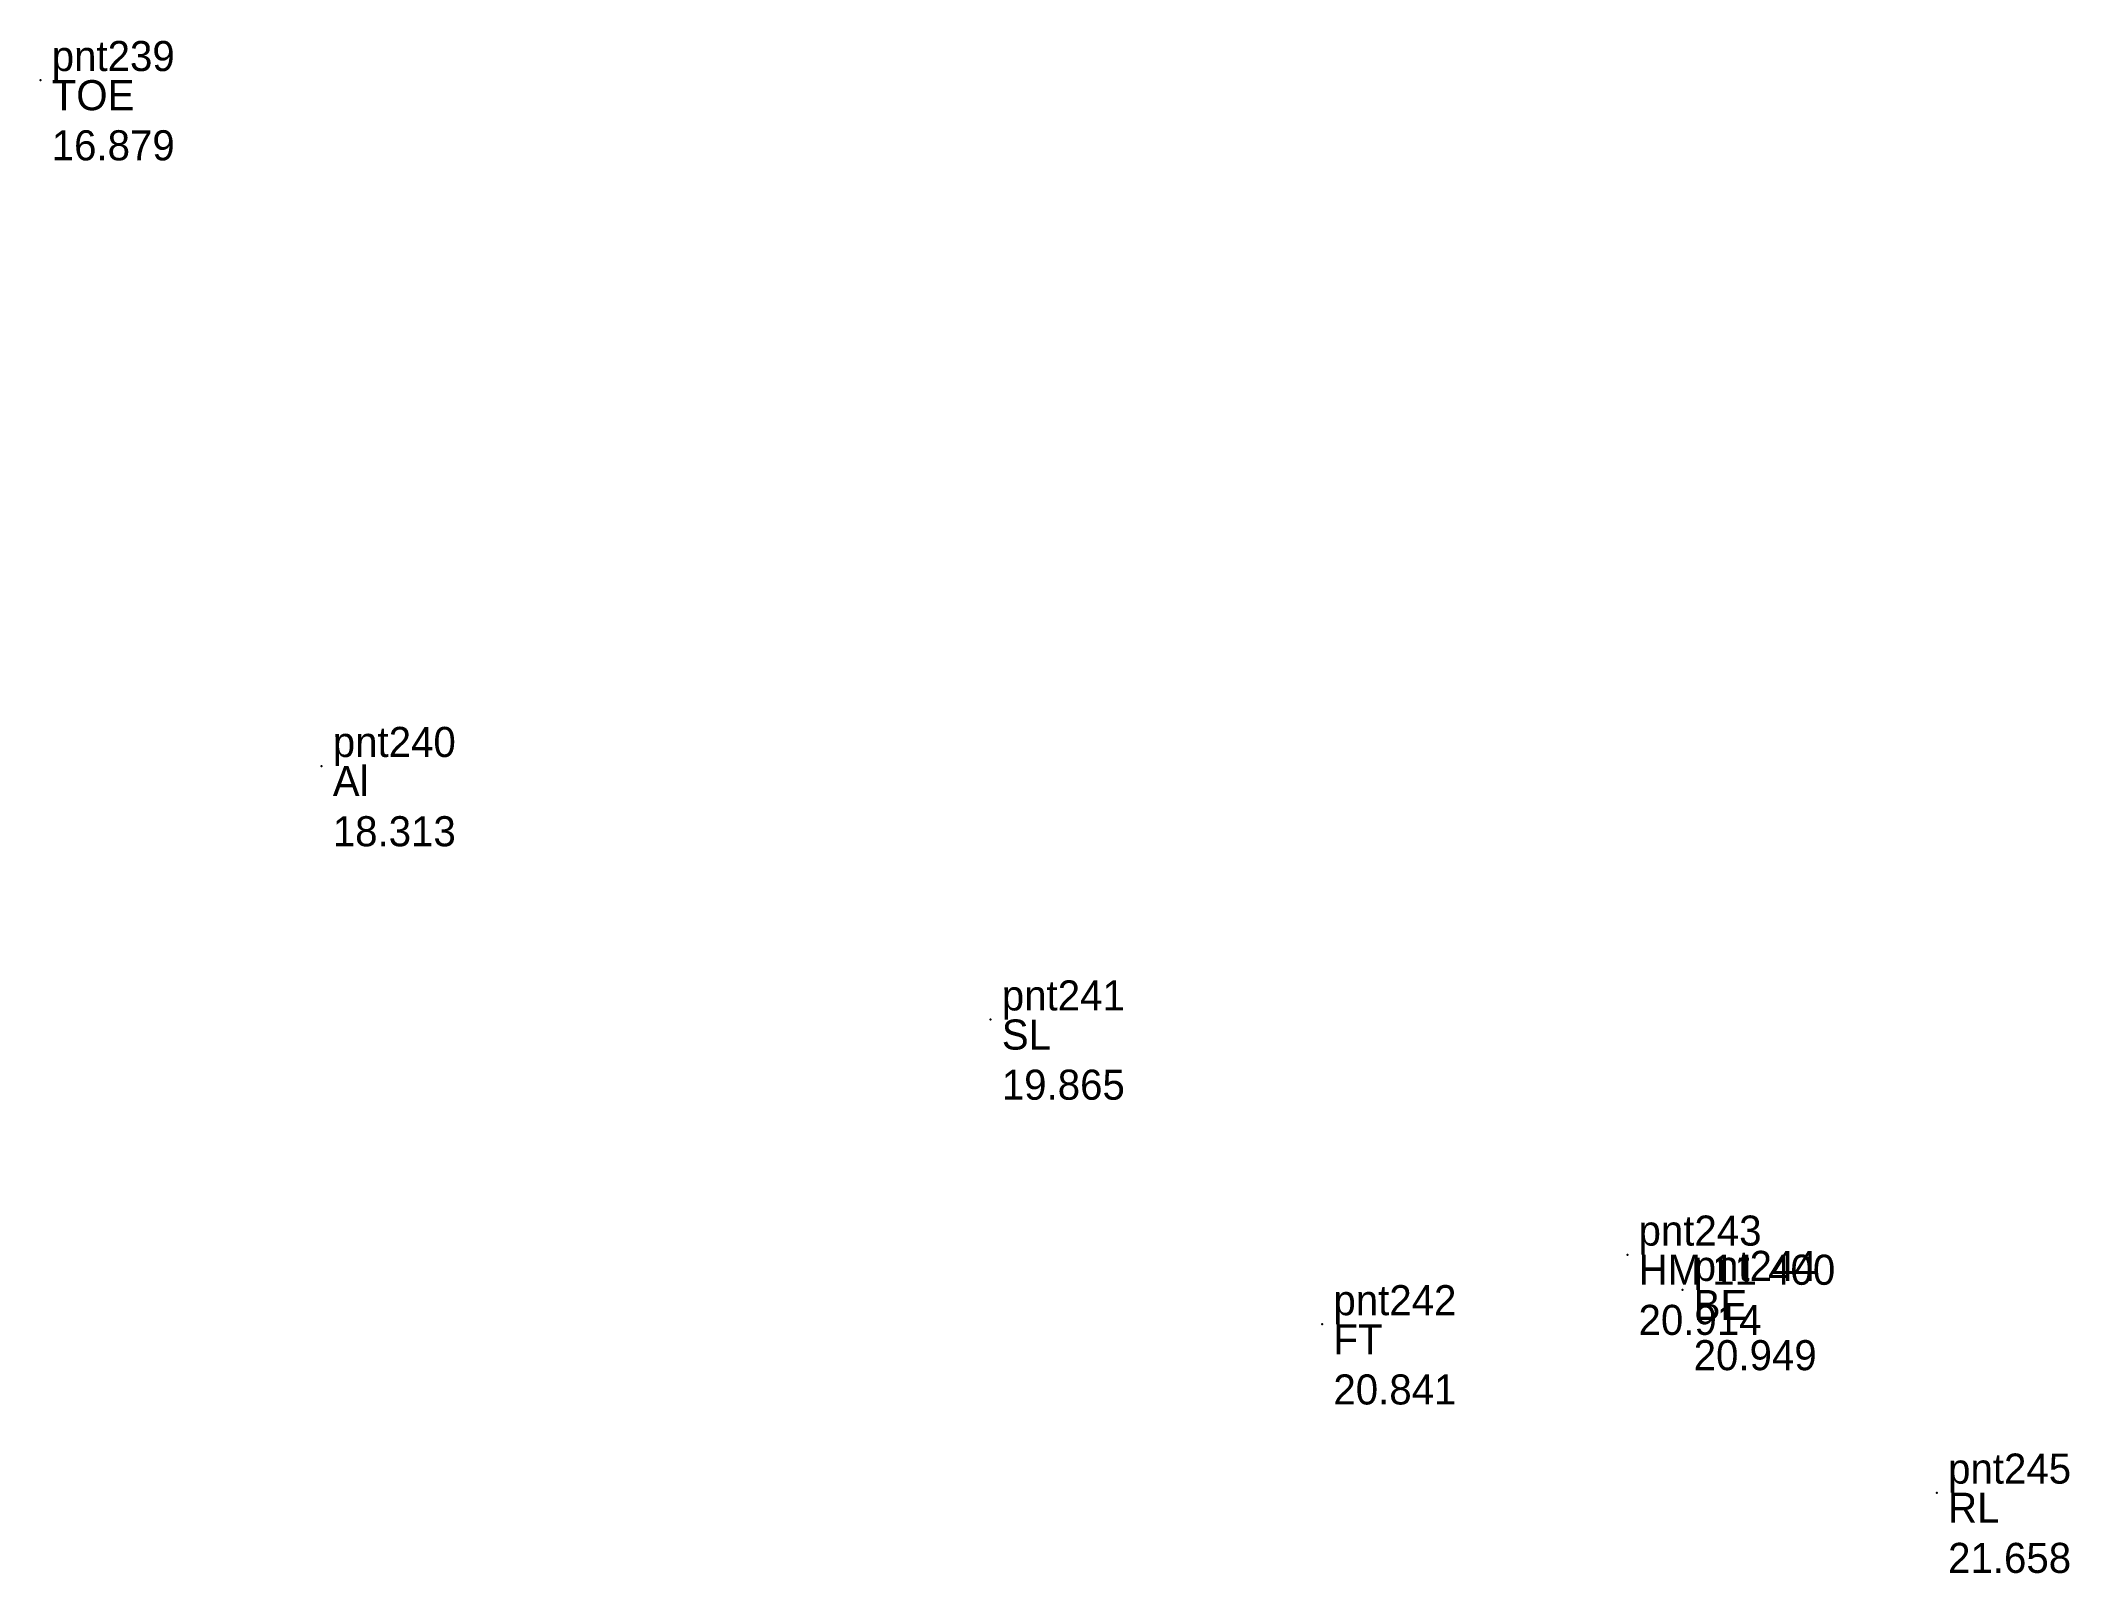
# Model space of a CAD drawing. Header units: metres. Extents: x 169978 to 830021, y 964681 to 1014880.
# Drawn here: x 179400.89 to 179411.01, y 982235.44 to 982243.09 of the extents above; entities that cross this region are included whole.
import ezdxf

# ---------------------------------------------------------------- set-up
doc = ezdxf.new("R2010")
doc.units = ezdxf.units.M

msp = doc.modelspace()

# ---------------------------------------------------------------- texts
at = {"layer": 'TN TO MDU CS L.H.S CH 10-800 TO 14-600_Code', "char_height": 0.15, "attachment_point": 1}
for s, insert, width in [(' TOE', (179400.893, 982242.888, 16.879), 0.6), (' Al', (179402.295, 982239.467, 18.313), 0.45), (' SL', (179405.632, 982238.203, 19.865), 0.45), (' HM 11 400', (179408.808, 982237.03, 20.914), 1.5), (' BE', (179409.083, 982236.854, 20.949), 0.45), (' FT', (179407.286, 982236.683, 20.841), 0.45), (' RL', (179410.352, 982235.843, 21.658), 0.45)]:
    msp.add_mtext(s, dxfattribs=dict(at, insert=insert, width=width))
at = {"layer": 'TN TO MDU CS L.H.S CH 10-800 TO 14-600_Height', "char_height": 0.15, "width": 1.08, "attachment_point": 1}
for s, insert in [('\\P 16.879', (179400.893, 982242.888, 16.879)), ('\\P 18.313', (179402.295, 982239.467, 18.313)), ('\\P 19.865', (179405.632, 982238.203, 19.865)), ('\\P 20.914', (179408.808, 982237.03, 20.914)), ('\\P 20.949', (179409.083, 982236.854, 20.949)), ('\\P 20.841', (179407.286, 982236.683, 20.841)), ('\\P 21.658', (179410.352, 982235.843, 21.658))]:
    msp.add_mtext(s, dxfattribs=dict(at, insert=insert))
at = {"layer": 'TN TO MDU CS L.H.S CH 10-800 TO 14-600_Name', "char_height": 0.15, "width": 1.05, "attachment_point": 7}
for s, insert in [(' pnt239', (179400.893, 982242.888, 16.879)), (' pnt240', (179402.295, 982239.467, 18.313)), (' pnt241', (179405.632, 982238.203, 19.865)), (' pnt243', (179408.808, 982237.03, 20.914)), (' pnt244', (179409.083, 982236.854, 20.949)), (' pnt242', (179407.286, 982236.683, 20.841)), (' pnt245', (179410.352, 982235.843, 21.658))]:
    msp.add_mtext(s, dxfattribs=dict(at, insert=insert))

# ---------------------------------------------------------------- linework, layer by layer
at = {"layer": 'TN TO MDU CS L.H.S CH 10-800 TO 14-600_Survey'}
for p in [(179400.893, 982242.888, 16.879), (179402.295, 982239.467, 18.313), (179405.632, 982238.203, 19.865), (179408.808, 982237.03, 20.914), (179409.083, 982236.854, 20.949), (179407.286, 982236.683, 20.841), (179410.352, 982235.843, 21.658)]:
    msp.add_point(p, dxfattribs=at)

msp.set_redraw_order([(e.dxf.handle, doc.entitydb.next_handle()) for e in msp.query("TEXT MTEXT ATTDEF DIMENSION ARC_DIMENSION")])  # texts and dimensions are drawn at this point

doc.saveas('drawing.dxf')
